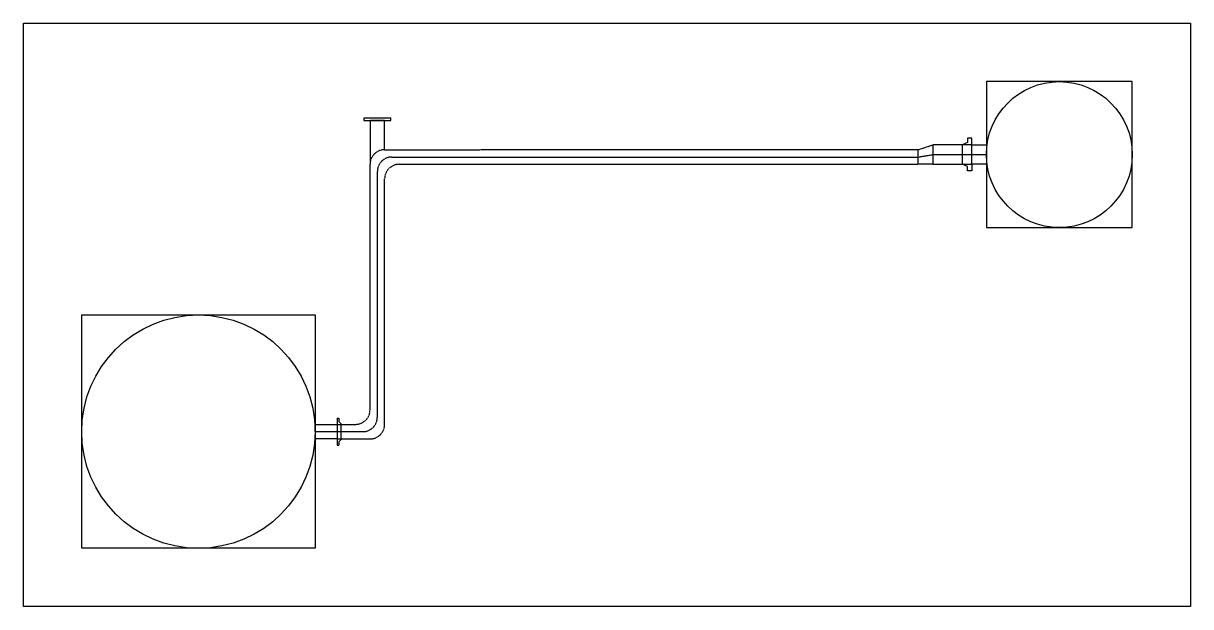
# Model space of a CAD drawing. Header units: inches. Extents: x 20 to 2655, y -196 to 325.
# Drawn here: x 346.9 to 826.9, y 85.4 to 325.4 of the extents above; entities that cross this region are included whole.
import ezdxf

# ---------------------------------------------------------------- set-up
doc = ezdxf.new("R2010")
doc.units = ezdxf.units.IN
doc.header["$MEASUREMENT"] = 0
doc.linetypes.add('HIDDEN', pattern=[0.375, 0.25, -0.125])
doc.layers.add('LAYER2', color=2, linetype='HIDDEN')

msp = doc.modelspace()

# ---------------------------------------------------------------- linework, layer by layer
for p, q in [((346.91305, 85.40045), (346.91305, 325.40045)), ((346.91305, 325.40045), (826.91305, 325.40045)), ((826.91305, 325.40045), (826.91305, 85.40045)), ((826.91305, 325.40045), (826.91305, 271.40045)), ((802.91305, 301.40045), (742.91305, 301.40045)), ((742.91305, 301.40045), (742.91305, 241.40045)), ((802.91305, 271.40045), (802.91305, 301.40045)), ((720.91305, 275.40045), (720.91305, 267.40045)), ((720.91305, 275.40045), (720.91305, 267.40045)), ((735.16305, 276.35045), (732.91305, 275.40045)), ((736.91305, 275.40045), (732.91305, 275.40045)), ((732.91305, 275.40045), (732.91305, 267.40045)), ((736.91305, 278.15045), (735.16305, 278.15045)), ((735.16305, 278.15045), (735.16305, 276.35045)), ((736.91305, 275.40045), (736.91305, 278.15045)), ((736.91305, 267.40045), (736.91305, 275.40045)), ((736.91305, 275.40045), (743.18091, 275.40045)), ((736.91305, 267.40045), (736.91305, 275.40045)), ((714.91305, 267.40045), (714.91305, 273.40045)), ((742.91305, 271.40045), (742.91305, 267.40045)), ((742.91305, 271.40045), (742.91305, 267.40045)), ((802.91305, 241.40045), (802.91305, 271.40045)), ((732.91305, 267.40045), (736.91305, 267.40045)), ((735.16305, 266.45045), (732.91305, 267.40045)), ((735.16305, 264.65045), (735.16305, 266.45045)), ((736.91305, 264.65045), (735.16305, 264.65045)), ((742.91305, 267.40045), (736.91305, 267.40045)), ((736.91305, 267.40045), (736.91305, 264.65045)), ((742.91305, 241.40045), (802.91305, 241.40045)), ((370.91305, 109.40045), (370.91305, 205.40045)), ((370.91305, 205.40045), (418.91305, 205.40045)), ((418.91305, 205.40045), (466.91305, 205.40045)), ((466.91305, 205.40045), (466.91305, 109.40045)), ((466.91305, 157.40045), (466.91305, 160.40045)), ((466.91305, 160.40045), (475.91305, 160.40045)), ((475.91305, 162.90045), (476.66305, 162.90045)), ((475.91305, 162.90045), (475.91305, 151.90045)), ((475.91305, 160.40045), (475.91305, 154.40045)), ((475.91305, 160.40045), (477.47555, 160.40045)), ((476.66305, 162.90045), (476.66305, 161.57372)), ((477.47555, 160.71295), (476.66305, 161.57372)), ((477.47555, 160.71295), (477.47555, 154.08795)), ((477.47555, 160.40045), (477.47555, 160.40045)), ((346.91305, 85.40045), (346.91305, 157.40045)), ((475.91305, 154.40045), (466.81921, 154.40045)), ((475.91305, 154.40045), (477.47555, 154.40045)), ((477.47555, 154.08795), (476.66305, 153.22717)), ((475.91305, 151.90045), (476.66305, 151.90045)), ((476.66305, 153.22717), (476.66305, 151.90045)), ((466.91305, 109.40045), (370.91305, 109.40045)), ((826.91305, 85.40045), (346.91305, 85.40045))]:
    msp.add_line(p, q)
for centre, radius in [((772.91305, 271.40045), 30), ((418.91305, 157.40045), 48)]:
    msp.add_circle(centre, radius)
at = {"layer": 'LAYER2'}
for p, q in [((497.97555, 286.40045), (486.97555, 286.40045)), ((486.97555, 286.40045), (486.97555, 285.40045)), ((486.97555, 285.40045), (497.97555, 285.40045)), ((495.47555, 285.40045), (489.47555, 285.40045)), ((489.47555, 285.40045), (489.47555, 267.40045)), ((495.47555, 273.40045), (495.47555, 285.40045)), ((497.97555, 285.40045), (497.97555, 286.40045)), ((714.91305, 273.40045), (720.91305, 275.40045)), ((732.91305, 275.40045), (720.91305, 275.40045)), ((495.47555, 273.40045), (534.91305, 273.40045)), ((498.47555, 270.40045), (714.91305, 270.40045)), ((714.91305, 273.40045), (534.91305, 273.40045)), ((714.91305, 270.40045), (720.91305, 271.40045)), ((720.91305, 271.40045), (742.91305, 271.40045)), ((489.47555, 166.40045), (489.47555, 267.40045)), ((492.47555, 163.40045), (492.47555, 264.40045)), ((501.47555, 267.40045), (534.91305, 267.40045)), ((534.91305, 267.40045), (714.91305, 267.40045)), ((720.91305, 267.40045), (714.91305, 267.40045)), ((720.91305, 267.40045), (732.91305, 267.40045)), ((495.47555, 160.40045), (495.47555, 261.40045)), ((477.47555, 160.40045), (483.47555, 160.40045)), ((466.91305, 157.40045), (486.47555, 157.40045)), ((477.47555, 154.40045), (489.47555, 154.40045)), ((489.47555, 154.40045), (489.47555, 154.40045))]:
    msp.add_line(p, q, dxfattribs=at)
for centre, start, end in [((495.47555, 267.40045), 90, 180), ((498.47555, 264.40045), 90, 180), ((501.47555, 261.40045), 90, 180), ((483.47555, 166.40045), 270, 0), ((486.47555, 163.40045), 270, 0), ((489.47555, 160.40045), 270, 0)]:
    msp.add_arc(centre, 6, start, end, dxfattribs=at)

doc.saveas('drawing.dxf')
